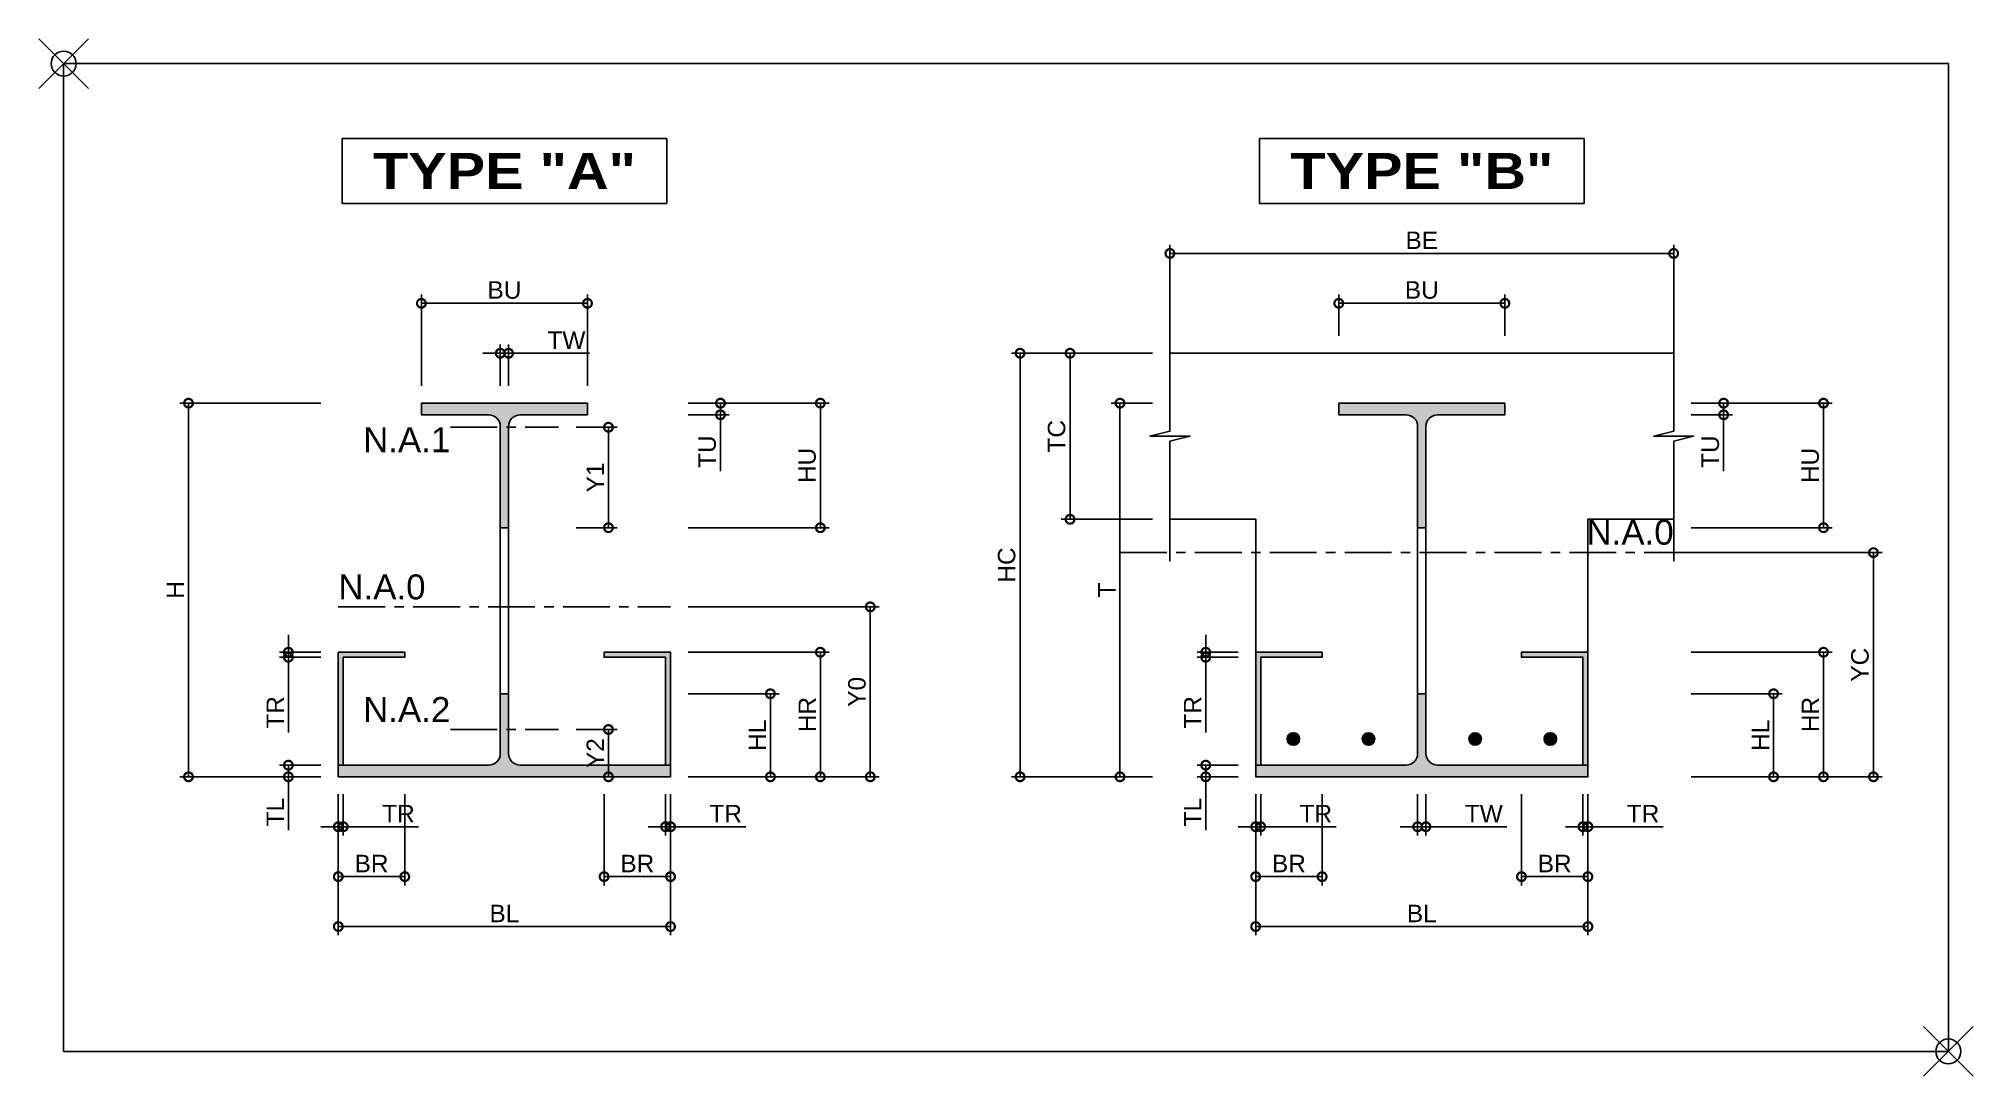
# Model space of a CAD drawing. Extents: x -3226 to 7519, y -5502 to 3104.
# Drawn here: x 113 to 3987, y -1822 to 256 of the extents above; entities that cross this region are included whole.
import ezdxf
from ezdxf.enums import TextEntityAlignment as Align

# ---------------------------------------------------------------- set-up
doc = ezdxf.new("R2010")
doc.units = 0
doc.header["$LTSCALE"] = 75
doc.header["$PDMODE"] = 35
doc.header["$PDSIZE"] = 50
doc.linetypes.add('CENTER', pattern=[2, 1.25, -0.25, 0.25, -0.25])
doc.linetypes.add('HIDDEN', pattern=[0.375, 0.25, -0.125])
doc.layers.get('DEFPOINTS').update_dxf_attribs({"color": 251})
for name, color, linetype in [('Center', 1, 'CENTER'), ('Dimension', 1, 'Continuous'), ('Hatch', 9, 'Continuous'), ('Rebar', 6, 'Continuous'), ('Steel', 2, 'Continuous'), ('Text', 3, 'HIDDEN')]:
    doc.layers.add(name, color=color, linetype=linetype)
doc.styles.add('DimText', font='arial.ttf')
doc.styles.add('Legend', font='arial.ttf')
doc.styles.add('Title', font='ariblk.ttf')
doc.dimstyles.new('Dim', dxfattribs={"dimscale": 35, "dimtxt": 1, "dimasz": 1, "dimexe": 0.5, "dimexo": 1, "dimgap": 0.25, "dimtad": 1, "dimdec": 0, "dimdsep": 46, "dimtxsty": 'DimText', "dimblk": 'DOTSMALL', "dimcen": 1, "dimclrd": 256, "dimclre": 256, "dimclrt": 7, "dimadec": 0, "dimazin": 0, "dimtfac": 1, "dimtdec": 0, "dimtmove": 0, "dimatfit": 3, "dimldrblk": 'DOTSMALL', "dimfxl": 0, "dimtolj": 1, "dimtzin": 0, "dimarcsym": 0})

msp = doc.modelspace()

# ---------------------------------------------------------------- texts
at = {"layer": 'Text', "style": 'Title'}
for s, p in [('TYPE "A"', (1045.675444106332, -8.689316117545616)), ('TYPE "B"', (2882.701999911195, -8.689316117545587))]:
    msp.add_text(s, height=72.25, dxfattribs=at).set_placement(p, align=Align.MIDDLE_CENTER)
at = {"layer": 'Text', "style": 'Legend'}
msp.add_text('N.A.1', height=50, dxfattribs=at).set_placement((937.2974441951364, -522.0239011583593), align=Align.TOP_RIGHT)
for s, p in [('N.A.0', (3387.026555804864, -772.267554920433)), ('N.A.2', (937.2974441951364, -1127.428701158363))]:
    msp.add_text(s, height=50, dxfattribs=at).set_placement(p, align=Align.BOTTOM_RIGHT)
msp.add_text('N.A.0', height=50, dxfattribs=at).set_placement((712.9734441951364, -881.8559209938682), align=Align.BOTTOM_LEFT)

# ---------------------------------------------------------------- blocks, each defined once
blk = doc.blocks.new('_DotSmall')
at = {"color": 0, "linetype": 'ByBlock', "const_width": 0.5}
blk.add_lwpolyline([(-0.0625, 0, 1), (0.0625, 0, 1)], format="xyb", close=True, dxfattribs=at)
blk = doc.blocks.new('*D1')
at = {"layer": 'DEFPOINTS', "color": 0}
for p in [(2178.253444195137, -373.7911011583553), (2378.253444195096, -373.7911011583553), (2378.253444195137, -706.4311011583553)]:
    blk.add_point(p, dxfattribs=at)
at = {"layer": 'Dimension', "lineweight": -2}
for p, q in [((2343.253444195096, -373.7911011583553), (2160.753444195137, -373.7911011583552)), ((2178.253444195137, -706.4311011583552), (2178.253444195137, -373.7911011583553)), ((2343.253444195137, -706.4311011583553), (2160.753444195137, -706.4311011583552))]:
    blk.add_line(p, q, dxfattribs=at)
at = {"layer": 'Dimension', "lineweight": -2, "xscale": 35, "yscale": 35, "zscale": 35}
for p, rotation in [((2178.253444195137, -373.7911011583553), 90), ((2178.253444195137, -706.4311011583552), 270)]:
    blk.add_blockref('_DotSmall', p, dxfattribs=dict(at, rotation=rotation))
at = {"layer": 'Dimension', "color": 7, "insert": (2151.406581985041, -540.1111011583549), "char_height": 35, "attachment_point": 5, "rotation": 90, "style": 'DimText'}
blk.add_mtext('\\A1;TC', dxfattribs=at)
blk = doc.blocks.new('*D2')
at = {"layer": 'DEFPOINTS', "color": 0}
for p in [(2078.253444195137, -373.7911011583552), (2378.253444195096, -373.7911011583553), (2378.253444195137, -1222.231101158356)]:
    blk.add_point(p, dxfattribs=at)
at = {"layer": 'Dimension', "lineweight": -2}
for p, q in [((2343.253444195096, -373.7911011583553), (2060.753444195137, -373.7911011583552)), ((2078.253444195136, -1222.231101158356), (2078.253444195137, -373.7911011583552)), ((2343.253444195137, -1222.231101158356), (2060.753444195136, -1222.231101158356))]:
    blk.add_line(p, q, dxfattribs=at)
at = {"layer": 'Dimension', "lineweight": -2, "xscale": 35, "yscale": 35, "zscale": 35}
for p, rotation in [((2078.253444195137, -373.7911011583552), 90), ((2078.253444195136, -1222.231101158356), 270)]:
    blk.add_blockref('_DotSmall', p, dxfattribs=dict(at, rotation=rotation))
at = {"layer": 'Dimension', "color": 7, "insert": (2051.406581985041, -798.0111011583552), "char_height": 35, "attachment_point": 5, "rotation": 90, "style": 'DimText'}
blk.add_mtext('\\A1;HC', dxfattribs=at)
blk = doc.blocks.new('*D3')
at = {"layer": 'DEFPOINTS', "color": 0}
for p in [(3387.026555804864, -173.7911011583553), (2378.253444195137, -373.7911011583553), (3387.026555804864, -373.7911011583553)]:
    blk.add_point(p, dxfattribs=at)
at = {"layer": 'Dimension', "lineweight": -2}
for p, q in [((2378.253444195137, -338.7911011583553), (2378.253444195137, -156.2911011583553)), ((2378.253444195137, -173.7911011583553), (3387.026555804864, -173.7911011583553)), ((3387.026555804864, -338.7911011583553), (3387.026555804864, -156.2911011583553))]:
    blk.add_line(p, q, dxfattribs=at)
at = {"layer": 'Dimension', "lineweight": -2, "xscale": 35, "yscale": 35, "zscale": 35, "rotation": 180}
blk.add_blockref('_DotSmall', (2378.253444195137, -173.7911011583553), dxfattribs=at)
at = {"layer": 'Dimension', "lineweight": -2, "xscale": 35, "yscale": 35, "zscale": 35}
blk.add_blockref('_DotSmall', (3387.026555804864, -173.7911011583553), dxfattribs=at)
at = {"layer": 'Dimension', "color": 7, "insert": (2882.64, -147.5411011583553), "char_height": 35, "attachment_point": 5, "style": 'DimText'}
blk.add_mtext('\\A1;BE', dxfattribs=at)
blk = doc.blocks.new('*D4')
at = {"layer": 'DEFPOINTS', "color": 0}
for p in [(3048.95999999996, -273.7911011583553), (2716.31999999996, -373.7911011583553), (3048.95999999996, -373.7911011583553)]:
    blk.add_point(p, dxfattribs=at)
at = {"layer": 'Dimension', "lineweight": -2}
for p, q in [((2716.31999999996, -338.7911011583553), (2716.31999999996, -256.2911011583553)), ((3048.95999999996, -338.7911011583553), (3048.95999999996, -256.2911011583553)), ((2716.31999999996, -273.7911011583553), (3048.95999999996, -273.7911011583553))]:
    blk.add_line(p, q, dxfattribs=at)
at = {"layer": 'Dimension', "lineweight": -2, "xscale": 35, "yscale": 35, "zscale": 35, "rotation": 180}
blk.add_blockref('_DotSmall', (2716.31999999996, -273.7911011583553), dxfattribs=at)
at = {"layer": 'Dimension', "lineweight": -2, "xscale": 35, "yscale": 35, "zscale": 35}
blk.add_blockref('_DotSmall', (3048.95999999996, -273.7911011583553), dxfattribs=at)
at = {"layer": 'Dimension', "color": 7, "insert": (2882.63999999996, -247.2426700533076), "char_height": 35, "attachment_point": 5, "style": 'DimText'}
blk.add_mtext('\\A1;BU', dxfattribs=at)
blk = doc.blocks.new('*D5')
at = {"layer": 'DEFPOINTS', "color": 0}
for p in [(2549.99999999996, -1222.231101158356), (2559.979199999977, -1222.231101158355), (2559.979199999977, -1322.231101158356)]:
    blk.add_point(p, dxfattribs=at)
at = {"layer": 'Dimension', "lineweight": -2}
for p, q in [((2549.99999999996, -1257.231101158356), (2549.99999999996, -1339.731101158356)), ((2559.979199999977, -1257.231101158355), (2559.979199999977, -1339.731101158356)), ((2549.99999999996, -1322.231101158356), (2514.99999999996, -1322.231101158356)), ((2549.99999999996, -1322.231101158356), (2559.979199999977, -1322.231101158356)), ((2559.979199999977, -1322.231101158356), (2710.889841200522, -1322.231101158356))]:
    blk.add_line(p, q, dxfattribs=at)
at = {"layer": 'Dimension', "lineweight": -2, "xscale": 35, "yscale": 35, "zscale": 35}
blk.add_blockref('_DotSmall', (2549.99999999996, -1322.231101158356), dxfattribs=at)
at = {"layer": 'Dimension', "lineweight": -2, "xscale": 35, "yscale": 35, "zscale": 35, "rotation": 180}
blk.add_blockref('_DotSmall', (2559.979199999977, -1322.231101158356), dxfattribs=at)
at = {"layer": 'Dimension', "color": 7, "insert": (2670.434520600249, -1295.981101158356), "char_height": 35, "attachment_point": 5, "style": 'DimText'}
blk.add_mtext('\\A1;TR', dxfattribs=at)
blk = doc.blocks.new('*D6')
at = {"layer": 'DEFPOINTS', "color": 0}
for p in [(3205.300799999944, -1222.231101158356), (3215.27999999996, -1222.231101158356), (3215.27999999996, -1322.231101158356)]:
    blk.add_point(p, dxfattribs=at)
at = {"layer": 'Dimension', "lineweight": -2}
for p, q in [((3205.300799999944, -1257.231101158356), (3205.300799999944, -1339.731101158356)), ((3215.27999999996, -1257.231101158356), (3215.27999999996, -1339.731101158356)), ((3205.300799999944, -1322.231101158356), (3170.300799999944, -1322.231101158356)), ((3205.300799999944, -1322.231101158356), (3215.27999999996, -1322.231101158356)), ((3215.27999999996, -1322.231101158356), (3366.190641200506, -1322.231101158356))]:
    blk.add_line(p, q, dxfattribs=at)
at = {"layer": 'Dimension', "lineweight": -2, "xscale": 35, "yscale": 35, "zscale": 35}
blk.add_blockref('_DotSmall', (3205.300799999944, -1322.231101158356), dxfattribs=at)
at = {"layer": 'Dimension', "lineweight": -2, "xscale": 35, "yscale": 35, "zscale": 35, "rotation": 180}
blk.add_blockref('_DotSmall', (3215.27999999996, -1322.231101158356), dxfattribs=at)
at = {"layer": 'Dimension', "color": 7, "insert": (3325.735320600233, -1295.981101158356), "char_height": 35, "attachment_point": 5, "style": 'DimText'}
blk.add_mtext('\\A1;TR', dxfattribs=at)
blk = doc.blocks.new('*D7')
at = {"layer": 'DEFPOINTS', "color": 0}
for p in [(2549.99999999996, -1222.231101158356), (2683.05599999996, -1222.231101158356), (2683.05599999996, -1422.231101158356)]:
    blk.add_point(p, dxfattribs=at)
at = {"layer": 'Dimension', "lineweight": -2}
for p, q in [((2549.99999999996, -1257.231101158356), (2549.99999999996, -1439.731101158356)), ((2683.05599999996, -1257.231101158356), (2683.05599999996, -1439.731101158356)), ((2549.99999999996, -1422.231101158356), (2683.05599999996, -1422.231101158356))]:
    blk.add_line(p, q, dxfattribs=at)
at = {"layer": 'Dimension', "lineweight": -2, "xscale": 35, "yscale": 35, "zscale": 35, "rotation": 180}
blk.add_blockref('_DotSmall', (2549.99999999996, -1422.231101158356), dxfattribs=at)
at = {"layer": 'Dimension', "lineweight": -2, "xscale": 35, "yscale": 35, "zscale": 35}
blk.add_blockref('_DotSmall', (2683.05599999996, -1422.231101158356), dxfattribs=at)
at = {"layer": 'Dimension', "color": 7, "insert": (2616.52799999996, -1395.981101158356), "char_height": 35, "attachment_point": 5, "style": 'DimText'}
blk.add_mtext('\\A1;BR', dxfattribs=at)
blk = doc.blocks.new('*D8')
at = {"layer": 'DEFPOINTS', "color": 0}
for p in [(3082.223999999961, -1222.231101158356), (3215.27999999996, -1222.231101158356), (3215.27999999996, -1422.231101158356)]:
    blk.add_point(p, dxfattribs=at)
at = {"layer": 'Dimension', "lineweight": -2}
for p, q in [((3082.223999999961, -1257.231101158356), (3082.223999999961, -1439.731101158356)), ((3215.27999999996, -1257.231101158356), (3215.27999999996, -1439.731101158356)), ((3082.223999999961, -1422.231101158356), (3215.27999999996, -1422.231101158356))]:
    blk.add_line(p, q, dxfattribs=at)
at = {"layer": 'Dimension', "lineweight": -2, "xscale": 35, "yscale": 35, "zscale": 35, "rotation": 180}
blk.add_blockref('_DotSmall', (3082.223999999961, -1422.231101158356), dxfattribs=at)
at = {"layer": 'Dimension', "lineweight": -2, "xscale": 35, "yscale": 35, "zscale": 35}
blk.add_blockref('_DotSmall', (3215.27999999996, -1422.231101158356), dxfattribs=at)
at = {"layer": 'Dimension', "color": 7, "insert": (3148.75199999996, -1395.981101158356), "char_height": 35, "attachment_point": 5, "style": 'DimText'}
blk.add_mtext('\\A1;BR', dxfattribs=at)
blk = doc.blocks.new('*D9')
at = {"layer": 'DEFPOINTS', "color": 0}
for p in [(2549.99999999996, -1222.231101158356), (3215.27999999996, -1222.231101158356), (3215.27999999996, -1522.231101158356)]:
    blk.add_point(p, dxfattribs=at)
at = {"layer": 'Dimension', "lineweight": -2}
for p, q in [((2549.99999999996, -1257.231101158356), (2549.99999999996, -1539.731101158356)), ((3215.27999999996, -1257.231101158356), (3215.27999999996, -1539.731101158356)), ((2549.99999999996, -1522.231101158356), (3215.27999999996, -1522.231101158356))]:
    blk.add_line(p, q, dxfattribs=at)
at = {"layer": 'Dimension', "lineweight": -2, "xscale": 35, "yscale": 35, "zscale": 35, "rotation": 180}
blk.add_blockref('_DotSmall', (2549.99999999996, -1522.231101158356), dxfattribs=at)
at = {"layer": 'Dimension', "lineweight": -2, "xscale": 35, "yscale": 35, "zscale": 35}
blk.add_blockref('_DotSmall', (3215.27999999996, -1522.231101158356), dxfattribs=at)
at = {"layer": 'Dimension', "color": 7, "insert": (2882.63999999996, -1495.981101158356), "char_height": 35, "attachment_point": 5, "style": 'DimText'}
blk.add_mtext('\\A1;BL', dxfattribs=at)
blk = doc.blocks.new('*D10')
at = {"layer": 'DEFPOINTS', "color": 0}
for p in [(2449.99999999996, -982.7303011583515), (2549.99999999996, -972.7511011583354), (2549.99999999996, -982.7303011583515)]:
    blk.add_point(p, dxfattribs=at)
at = {"layer": 'Dimension', "lineweight": -2}
for p, q in [((2449.99999999996, -972.7511011583354), (2449.99999999996, -937.7511011583354)), ((2514.99999999996, -972.7511011583354), (2432.49999999996, -972.7511011583354)), ((2514.99999999996, -982.7303011583515), (2432.49999999996, -982.7303011583515)), ((2449.99999999996, -972.7511011583354), (2449.99999999996, -982.7303011583515)), ((2449.99999999996, -982.7303011583515), (2449.99999999996, -1133.640942358897))]:
    blk.add_line(p, q, dxfattribs=at)
at = {"layer": 'Dimension', "lineweight": -2, "xscale": 35, "yscale": 35, "zscale": 35}
for p, rotation in [((2449.99999999996, -972.7511011583354), 270), ((2449.99999999996, -982.7303011583515), 90)]:
    blk.add_blockref('_DotSmall', p, dxfattribs=dict(at, rotation=rotation))
at = {"layer": 'Dimension', "color": 7, "insert": (2423.74999999996, -1093.185621758624), "char_height": 35, "attachment_point": 5, "rotation": 90, "style": 'DimText'}
blk.add_mtext('\\A1;TR', dxfattribs=at)
blk = doc.blocks.new('*D11')
at = {"layer": 'DEFPOINTS', "color": 0}
for p in [(2549.99999999996, -1198.946301158553), (2449.99999999996, -1222.231101158356), (2549.99999999996, -1222.231101158356)]:
    blk.add_point(p, dxfattribs=at)
at = {"layer": 'Dimension', "lineweight": -2}
for p, q in [((2514.99999999996, -1198.946301158553), (2432.49999999996, -1198.946301158553)), ((2449.99999999996, -1198.946301158553), (2449.99999999996, -1222.231101158356)), ((2514.99999999996, -1222.231101158356), (2432.49999999996, -1222.231101158356)), ((2449.99999999996, -1222.231101158356), (2449.99999999996, -1328.902315346623))]:
    blk.add_line(p, q, dxfattribs=at)
at = {"layer": 'Dimension', "lineweight": -2, "xscale": 35, "yscale": 35, "zscale": 35}
for p, rotation in [((2449.99999999996, -1198.946301158553), 90), ((2449.99999999996, -1222.231101158356), 270)]:
    blk.add_blockref('_DotSmall', p, dxfattribs=dict(at, rotation=rotation))
at = {"layer": 'Dimension', "color": 7, "insert": (2423.74999999996, -1293.066708252489), "char_height": 35, "attachment_point": 5, "rotation": 90, "style": 'DimText'}
blk.add_mtext('\\A1;TL', dxfattribs=at)
blk = doc.blocks.new('*D12')
at = {"layer": 'DEFPOINTS', "color": 0}
for p in [(3387.026555804863, -1055.911101158355), (3587.026555804864, -1055.911101158356), (3387.026555804864, -1222.231101158356)]:
    blk.add_point(p, dxfattribs=at)
at = {"layer": 'Dimension', "lineweight": -2}
for p, q in [((3422.026555804863, -1055.911101158355), (3604.526555804864, -1055.911101158356)), ((3587.026555804864, -1222.231101158356), (3587.026555804864, -1055.911101158356)), ((3422.026555804864, -1222.231101158356), (3604.526555804864, -1222.231101158356))]:
    blk.add_line(p, q, dxfattribs=at)
at = {"layer": 'Dimension', "lineweight": -2, "xscale": 35, "yscale": 35, "zscale": 35}
for p, rotation in [((3587.026555804864, -1055.911101158356), 90), ((3587.026555804864, -1222.231101158356), 270)]:
    blk.add_blockref('_DotSmall', p, dxfattribs=dict(at, rotation=rotation))
at = {"layer": 'Dimension', "color": 7, "insert": (3560.776555804864, -1139.071101158355), "char_height": 35, "attachment_point": 5, "rotation": 90, "style": 'DimText'}
blk.add_mtext('\\A1;HL', dxfattribs=at)
blk = doc.blocks.new('*D13')
at = {"layer": 'DEFPOINTS', "color": 0}
for p in [(3387.026555804864, -972.7511011583554), (3687.026555804864, -972.7511011583554), (3387.026555804864, -1222.231101158356)]:
    blk.add_point(p, dxfattribs=at)
at = {"layer": 'Dimension', "lineweight": -2}
for p, q in [((3422.026555804864, -972.7511011583554), (3704.526555804864, -972.7511011583554)), ((3687.026555804863, -1222.231101158356), (3687.026555804864, -972.7511011583554)), ((3422.026555804864, -1222.231101158356), (3704.526555804863, -1222.231101158356))]:
    blk.add_line(p, q, dxfattribs=at)
at = {"layer": 'Dimension', "lineweight": -2, "xscale": 35, "yscale": 35, "zscale": 35}
for p, rotation in [((3687.026555804864, -972.7511011583554), 90), ((3687.026555804863, -1222.231101158356), 270)]:
    blk.add_blockref('_DotSmall', p, dxfattribs=dict(at, rotation=rotation))
at = {"layer": 'Dimension', "color": 7, "insert": (3660.776555804864, -1097.491101158355), "char_height": 35, "attachment_point": 5, "rotation": 90, "style": 'DimText'}
blk.add_mtext('\\A1;HR', dxfattribs=at)
blk = doc.blocks.new('*D14')
at = {"layer": 'DEFPOINTS', "color": 0}
for p in [(3387.026555804864, -773.1671011583633), (3787.026555804864, -773.1671011583633), (3387.026555804864, -1222.231101158356)]:
    blk.add_point(p, dxfattribs=at)
at = {"layer": 'Dimension', "lineweight": -2}
for p, q in [((3422.026555804864, -773.1671011583633), (3804.526555804864, -773.1671011583633)), ((3787.026555804864, -1222.231101158356), (3787.026555804864, -773.1671011583633)), ((3422.026555804864, -1222.231101158356), (3804.526555804864, -1222.231101158356))]:
    blk.add_line(p, q, dxfattribs=at)
at = {"layer": 'Dimension', "lineweight": -2, "xscale": 35, "yscale": 35, "zscale": 35}
for p, rotation in [((3787.026555804864, -773.1671011583633), 90), ((3787.026555804864, -1222.231101158356), 270)]:
    blk.add_blockref('_DotSmall', p, dxfattribs=dict(at, rotation=rotation))
at = {"layer": 'Dimension', "color": 7, "insert": (3760.179693594769, -997.6991011583589), "char_height": 35, "attachment_point": 5, "rotation": 90, "style": 'DimText'}
blk.add_mtext('\\A1;YC', dxfattribs=at)
blk = doc.blocks.new('*D15')
at = {"layer": 'DEFPOINTS', "color": 0}
for p in [(3387.026555804864, -473.7911011583554), (3387.026555804863, -723.2711011583555), (3687.026555804864, -723.2711011583555)]:
    blk.add_point(p, dxfattribs=at)
at = {"layer": 'Dimension', "lineweight": -2}
for p, q in [((3422.026555804864, -473.7911011583554), (3704.526555804864, -473.7911011583554)), ((3687.026555804864, -473.7911011583554), (3687.026555804864, -723.2711011583555)), ((3422.026555804863, -723.2711011583555), (3704.526555804864, -723.2711011583555))]:
    blk.add_line(p, q, dxfattribs=at)
at = {"layer": 'Dimension', "lineweight": -2, "xscale": 35, "yscale": 35, "zscale": 35}
for p, rotation in [((3687.026555804864, -473.7911011583554), 90), ((3687.026555804864, -723.2711011583555), 270)]:
    blk.add_blockref('_DotSmall', p, dxfattribs=dict(at, rotation=rotation))
at = {"layer": 'Dimension', "color": 7, "insert": (3660.478124699816, -598.5311011583549), "char_height": 35, "attachment_point": 5, "rotation": 90, "style": 'DimText'}
blk.add_mtext('\\A1;HU', dxfattribs=at)
blk = doc.blocks.new('*D16')
at = {"layer": 'DEFPOINTS', "color": 0}
for p in [(3387.026555804824, -473.7911011583554), (3387.026555804824, -497.0759011583595), (3487.026555804864, -497.0759011583596)]:
    blk.add_point(p, dxfattribs=at)
at = {"layer": 'Dimension', "lineweight": -2}
for p, q in [((3422.026555804824, -473.7911011583554), (3504.526555804864, -473.7911011583554)), ((3422.026555804824, -497.0759011583595), (3504.526555804864, -497.0759011583596)), ((3487.026555804864, -473.7911011583554), (3487.026555804864, -497.0759011583596)), ((3487.026555804864, -497.0759011583596), (3487.026555804864, -609.6679884707743))]:
    blk.add_line(p, q, dxfattribs=at)
at = {"layer": 'Dimension', "lineweight": -2, "xscale": 35, "yscale": 35, "zscale": 35}
for p, rotation in [((3487.026555804864, -473.7911011583554), 90), ((3487.026555804864, -497.0759011583596), 270)]:
    blk.add_blockref('_DotSmall', p, dxfattribs=dict(at, rotation=rotation))
at = {"layer": 'Dimension', "color": 7, "insert": (3460.478124699816, -570.8719448145664), "char_height": 35, "attachment_point": 5, "rotation": 90, "style": 'DimText'}
blk.add_mtext('\\A1;TU', dxfattribs=at)
blk = doc.blocks.new('*D17')
at = {"layer": 'DEFPOINTS', "color": 0}
for p in [(412.9734441951366, -473.7911011583553), (712.9734441951364, -473.7911011583554), (712.9734441951364, -1222.231101158355)]:
    blk.add_point(p, dxfattribs=at)
at = {"layer": 'Dimension', "lineweight": -2}
for p, q in [((677.9734441951364, -473.7911011583554), (395.4734441951366, -473.7911011583553)), ((412.9734441951364, -1222.231101158355), (412.9734441951366, -473.7911011583553)), ((677.9734441951364, -1222.231101158355), (395.4734441951364, -1222.231101158355))]:
    blk.add_line(p, q, dxfattribs=at)
at = {"layer": 'Dimension', "lineweight": -2, "xscale": 35, "yscale": 35, "zscale": 35}
for p, rotation in [((412.9734441951366, -473.7911011583553), 90), ((412.9734441951364, -1222.231101158355), 270)]:
    blk.add_blockref('_DotSmall', p, dxfattribs=dict(at, rotation=rotation))
at = {"layer": 'Dimension', "color": 7, "insert": (386.7234441951367, -848.0111011583551), "char_height": 35, "attachment_point": 5, "rotation": 90, "style": 'DimText'}
blk.add_mtext('\\A1;H', dxfattribs=at)
blk = doc.blocks.new('*D22')
at = {"layer": 'DEFPOINTS', "color": 0}
for p in [(712.9734441951364, -1222.231101158355), (722.9526441951525, -1222.231101158355), (722.9526441951525, -1322.231101158355)]:
    blk.add_point(p, dxfattribs=at)
at = {"layer": 'Dimension', "lineweight": -2}
for p, q in [((712.9734441951364, -1257.231101158355), (712.9734441951364, -1339.731101158355)), ((722.9526441951525, -1257.231101158355), (722.9526441951525, -1339.731101158355)), ((712.9734441951364, -1322.231101158355), (677.9734441951364, -1322.231101158355)), ((712.9734441951364, -1322.231101158355), (722.9526441951525, -1322.231101158355)), ((722.9526441951525, -1322.231101158355), (873.8632853956982, -1322.231101158355))]:
    blk.add_line(p, q, dxfattribs=at)
at = {"layer": 'Dimension', "lineweight": -2, "xscale": 35, "yscale": 35, "zscale": 35}
blk.add_blockref('_DotSmall', (712.9734441951364, -1322.231101158355), dxfattribs=at)
at = {"layer": 'Dimension', "lineweight": -2, "xscale": 35, "yscale": 35, "zscale": 35, "rotation": 180}
blk.add_blockref('_DotSmall', (722.9526441951525, -1322.231101158355), dxfattribs=at)
at = {"layer": 'Dimension', "color": 7, "insert": (833.4079647954254, -1295.981101158355), "char_height": 35, "attachment_point": 5, "style": 'DimText'}
blk.add_mtext('\\A1;TR', dxfattribs=at)
blk = doc.blocks.new('*D18')
at = {"layer": 'DEFPOINTS', "color": 0}
for p in [(1368.27424419512, -1222.231101158356), (1378.253444195136, -1222.231101158355), (1378.253444195136, -1322.231101158356)]:
    blk.add_point(p, dxfattribs=at)
at = {"layer": 'Dimension', "lineweight": -2}
for p, q in [((1368.27424419512, -1257.231101158356), (1368.27424419512, -1339.731101158356)), ((1378.253444195136, -1257.231101158355), (1378.253444195136, -1339.731101158356)), ((1368.27424419512, -1322.231101158356), (1333.27424419512, -1322.231101158356)), ((1368.27424419512, -1322.231101158356), (1378.253444195136, -1322.231101158356)), ((1378.253444195136, -1322.231101158356), (1529.164085395682, -1322.231101158356))]:
    blk.add_line(p, q, dxfattribs=at)
at = {"layer": 'Dimension', "lineweight": -2, "xscale": 35, "yscale": 35, "zscale": 35}
blk.add_blockref('_DotSmall', (1368.27424419512, -1322.231101158356), dxfattribs=at)
at = {"layer": 'Dimension', "lineweight": -2, "xscale": 35, "yscale": 35, "zscale": 35, "rotation": 180}
blk.add_blockref('_DotSmall', (1378.253444195136, -1322.231101158356), dxfattribs=at)
at = {"layer": 'Dimension', "color": 7, "insert": (1488.708764795409, -1295.981101158356), "char_height": 35, "attachment_point": 5, "style": 'DimText'}
blk.add_mtext('\\A1;TR', dxfattribs=at)
blk = doc.blocks.new('*D19')
at = {"layer": 'DEFPOINTS', "color": 0}
for p in [(712.9734441951364, -1222.231101158355), (846.029444195136, -1222.231101158355), (846.029444195136, -1422.231101158355)]:
    blk.add_point(p, dxfattribs=at)
at = {"layer": 'Dimension', "lineweight": -2}
for p, q in [((712.9734441951364, -1257.231101158355), (712.9734441951364, -1439.731101158355)), ((846.029444195136, -1257.231101158355), (846.029444195136, -1439.731101158355)), ((712.9734441951364, -1422.231101158355), (846.029444195136, -1422.231101158355))]:
    blk.add_line(p, q, dxfattribs=at)
at = {"layer": 'Dimension', "lineweight": -2, "xscale": 35, "yscale": 35, "zscale": 35, "rotation": 180}
blk.add_blockref('_DotSmall', (712.9734441951364, -1422.231101158355), dxfattribs=at)
at = {"layer": 'Dimension', "lineweight": -2, "xscale": 35, "yscale": 35, "zscale": 35}
blk.add_blockref('_DotSmall', (846.029444195136, -1422.231101158355), dxfattribs=at)
at = {"layer": 'Dimension', "color": 7, "insert": (779.5014441951362, -1395.981101158355), "char_height": 35, "attachment_point": 5, "style": 'DimText'}
blk.add_mtext('\\A1;BR', dxfattribs=at)
blk = doc.blocks.new('*D20')
at = {"layer": 'DEFPOINTS', "color": 0}
for p in [(1245.197444195137, -1222.231101158355), (1378.253444195136, -1222.231101158355), (1378.253444195136, -1422.231101158355)]:
    blk.add_point(p, dxfattribs=at)
at = {"layer": 'Dimension', "lineweight": -2}
for p, q in [((1245.197444195137, -1257.231101158355), (1245.197444195137, -1439.731101158355)), ((1378.253444195136, -1257.231101158355), (1378.253444195136, -1439.731101158355)), ((1245.197444195137, -1422.231101158355), (1378.253444195136, -1422.231101158355))]:
    blk.add_line(p, q, dxfattribs=at)
at = {"layer": 'Dimension', "lineweight": -2, "xscale": 35, "yscale": 35, "zscale": 35, "rotation": 180}
blk.add_blockref('_DotSmall', (1245.197444195137, -1422.231101158355), dxfattribs=at)
at = {"layer": 'Dimension', "lineweight": -2, "xscale": 35, "yscale": 35, "zscale": 35}
blk.add_blockref('_DotSmall', (1378.253444195136, -1422.231101158355), dxfattribs=at)
at = {"layer": 'Dimension', "color": 7, "insert": (1311.725444195136, -1395.981101158355), "char_height": 35, "attachment_point": 5, "style": 'DimText'}
blk.add_mtext('\\A1;BR', dxfattribs=at)
blk = doc.blocks.new('*D21')
at = {"layer": 'DEFPOINTS', "color": 0}
for p in [(712.9734441951364, -1222.231101158355), (1378.253444195136, -1222.231101158355), (1378.253444195136, -1522.231101158355)]:
    blk.add_point(p, dxfattribs=at)
at = {"layer": 'Dimension', "lineweight": -2}
for p, q in [((712.9734441951364, -1257.231101158355), (712.9734441951364, -1539.731101158355)), ((1378.253444195136, -1257.231101158355), (1378.253444195136, -1539.731101158355)), ((712.9734441951364, -1522.231101158355), (1378.253444195136, -1522.231101158355))]:
    blk.add_line(p, q, dxfattribs=at)
at = {"layer": 'Dimension', "lineweight": -2, "xscale": 35, "yscale": 35, "zscale": 35, "rotation": 180}
blk.add_blockref('_DotSmall', (712.9734441951364, -1522.231101158355), dxfattribs=at)
at = {"layer": 'Dimension', "lineweight": -2, "xscale": 35, "yscale": 35, "zscale": 35}
blk.add_blockref('_DotSmall', (1378.253444195136, -1522.231101158355), dxfattribs=at)
at = {"layer": 'Dimension', "color": 7, "insert": (1045.613444195136, -1495.981101158355), "char_height": 35, "attachment_point": 5, "style": 'DimText'}
blk.add_mtext('\\A1;BL', dxfattribs=at)
blk = doc.blocks.new('*D23')
at = {"layer": 'DEFPOINTS', "color": 0}
for p in [(612.9734441951362, -982.7303011583514), (712.9734441951364, -972.7511011583352), (712.9734441951364, -982.7303011583514)]:
    blk.add_point(p, dxfattribs=at)
at = {"layer": 'Dimension', "lineweight": -2}
for p, q in [((612.9734441951362, -972.7511011583352), (612.9734441951362, -937.7511011583352)), ((677.9734441951364, -972.7511011583352), (595.4734441951362, -972.7511011583352)), ((677.9734441951364, -982.7303011583514), (595.4734441951362, -982.7303011583514)), ((612.9734441951362, -972.7511011583352), (612.9734441951362, -982.7303011583514)), ((612.9734441951362, -982.7303011583514), (612.9734441951362, -1133.640942358897))]:
    blk.add_line(p, q, dxfattribs=at)
at = {"layer": 'Dimension', "lineweight": -2, "xscale": 35, "yscale": 35, "zscale": 35}
for p, rotation in [((612.9734441951362, -972.7511011583352), 270), ((612.9734441951362, -982.7303011583514), 90)]:
    blk.add_blockref('_DotSmall', p, dxfattribs=dict(at, rotation=rotation))
at = {"layer": 'Dimension', "color": 7, "insert": (586.7234441951363, -1093.185621758624), "char_height": 35, "attachment_point": 5, "rotation": 90, "style": 'DimText'}
blk.add_mtext('\\A1;TR', dxfattribs=at)
blk = doc.blocks.new('*D24')
at = {"layer": 'DEFPOINTS', "color": 0}
for p in [(712.9734441951368, -1198.946301158553), (612.9734441951363, -1222.231101158355), (712.9734441951364, -1222.231101158355)]:
    blk.add_point(p, dxfattribs=at)
at = {"layer": 'Dimension', "lineweight": -2}
for p, q in [((677.9734441951368, -1198.946301158553), (595.4734441951363, -1198.946301158553)), ((612.9734441951363, -1198.946301158553), (612.9734441951363, -1222.231101158355)), ((677.9734441951364, -1222.231101158355), (595.4734441951363, -1222.231101158355)), ((612.9734441951363, -1222.231101158355), (612.9734441951362, -1328.902315346623))]:
    blk.add_line(p, q, dxfattribs=at)
at = {"layer": 'Dimension', "lineweight": -2, "xscale": 35, "yscale": 35, "zscale": 35}
for p, rotation in [((612.9734441951363, -1198.946301158553), 90), ((612.9734441951363, -1222.231101158355), 270)]:
    blk.add_blockref('_DotSmall', p, dxfattribs=dict(at, rotation=rotation))
at = {"layer": 'Dimension', "color": 7, "insert": (586.7234441951364, -1293.066708252489), "char_height": 35, "attachment_point": 5, "rotation": 90, "style": 'DimText'}
blk.add_mtext('\\A1;TL', dxfattribs=at)
blk = doc.blocks.new('*D26')
at = {"layer": 'DEFPOINTS', "color": 0}
for p in [(1211.933444195096, -273.7911011583555), (879.2934441950961, -473.7911011583555), (1211.933444195096, -473.7911011583554)]:
    blk.add_point(p, dxfattribs=at)
at = {"layer": 'Dimension', "lineweight": -2}
for p, q in [((879.2934441950961, -438.7911011583555), (879.2934441950961, -256.2911011583555)), ((1211.933444195096, -438.7911011583554), (1211.933444195096, -256.2911011583555)), ((879.2934441950961, -273.7911011583555), (1211.933444195096, -273.7911011583555))]:
    blk.add_line(p, q, dxfattribs=at)
at = {"layer": 'Dimension', "lineweight": -2, "xscale": 35, "yscale": 35, "zscale": 35, "rotation": 180}
blk.add_blockref('_DotSmall', (879.2934441950961, -273.7911011583555), dxfattribs=at)
at = {"layer": 'Dimension', "lineweight": -2, "xscale": 35, "yscale": 35, "zscale": 35}
blk.add_blockref('_DotSmall', (1211.933444195096, -273.7911011583555), dxfattribs=at)
at = {"layer": 'Dimension', "color": 7, "insert": (1045.613444195096, -247.2426700533078), "char_height": 35, "attachment_point": 5, "style": 'DimText'}
blk.add_mtext('\\A1;BU', dxfattribs=at)
blk = doc.blocks.new('*D25')
at = {"layer": 'DEFPOINTS', "color": 0}
for p in [(1053.929444195096, -373.7911011583554), (1037.297444195096, -473.7911011583555), (1053.929444195096, -473.7911011583556)]:
    blk.add_point(p, dxfattribs=at)
at = {"layer": 'Dimension', "lineweight": -2}
for p, q in [((1037.297444195096, -373.7911011583554), (1002.297444195096, -373.7911011583554)), ((1037.297444195096, -438.7911011583555), (1037.297444195096, -356.2911011583554)), ((1037.297444195096, -373.7911011583554), (1053.929444195096, -373.7911011583554)), ((1053.929444195096, -438.7911011583556), (1053.929444195096, -356.2911011583554)), ((1053.929444195096, -373.7911011583554), (1215.750726596188, -373.7911011583554))]:
    blk.add_line(p, q, dxfattribs=at)
at = {"layer": 'Dimension', "lineweight": -2, "xscale": 35, "yscale": 35, "zscale": 35}
blk.add_blockref('_DotSmall', (1037.297444195096, -373.7911011583554), dxfattribs=at)
at = {"layer": 'Dimension', "lineweight": -2, "xscale": 35, "yscale": 35, "zscale": 35, "rotation": 180}
blk.add_blockref('_DotSmall', (1053.929444195096, -373.7911011583554), dxfattribs=at)
at = {"layer": 'Dimension', "color": 7, "insert": (1169.840085395642, -347.5411011583554), "char_height": 35, "attachment_point": 5, "style": 'DimText'}
blk.add_mtext('\\A1;TW', dxfattribs=at)
blk = doc.blocks.new('*D28')
at = {"layer": 'DEFPOINTS', "color": 0}
for p in [(1378.253444195136, -1055.911101158365), (1578.253444195137, -1055.911101158366), (1378.253444195137, -1222.231101158365)]:
    blk.add_point(p, dxfattribs=at)
at = {"layer": 'Dimension', "lineweight": -2}
for p, q in [((1413.253444195136, -1055.911101158365), (1595.753444195137, -1055.911101158366)), ((1578.253444195137, -1222.231101158365), (1578.253444195137, -1055.911101158366)), ((1413.253444195137, -1222.231101158365), (1595.753444195137, -1222.231101158365))]:
    blk.add_line(p, q, dxfattribs=at)
at = {"layer": 'Dimension', "lineweight": -2, "xscale": 35, "yscale": 35, "zscale": 35}
for p, rotation in [((1578.253444195137, -1055.911101158366), 90), ((1578.253444195137, -1222.231101158365), 270)]:
    blk.add_blockref('_DotSmall', p, dxfattribs=dict(at, rotation=rotation))
at = {"layer": 'Dimension', "color": 7, "insert": (1552.003444195137, -1139.071101158365), "char_height": 35, "attachment_point": 5, "rotation": 90, "style": 'DimText'}
blk.add_mtext('\\A1;HL', dxfattribs=at)
blk = doc.blocks.new('*D27')
at = {"layer": 'DEFPOINTS', "color": 0}
for p in [(1378.253444195137, -972.7511011583653), (1678.253444195137, -972.7511011583653), (1378.253444195137, -1222.231101158365)]:
    blk.add_point(p, dxfattribs=at)
at = {"layer": 'Dimension', "lineweight": -2}
for p, q in [((1413.253444195137, -972.7511011583653), (1695.753444195137, -972.7511011583653)), ((1678.253444195137, -1222.231101158365), (1678.253444195137, -972.7511011583653)), ((1413.253444195137, -1222.231101158365), (1695.753444195137, -1222.231101158365))]:
    blk.add_line(p, q, dxfattribs=at)
at = {"layer": 'Dimension', "lineweight": -2, "xscale": 35, "yscale": 35, "zscale": 35}
for p, rotation in [((1678.253444195137, -972.7511011583653), 90), ((1678.253444195137, -1222.231101158365), 270)]:
    blk.add_blockref('_DotSmall', p, dxfattribs=dict(at, rotation=rotation))
at = {"layer": 'Dimension', "color": 7, "insert": (1652.003444195137, -1097.491101158365), "char_height": 35, "attachment_point": 5, "rotation": 90, "style": 'DimText'}
blk.add_mtext('\\A1;HR', dxfattribs=at)
blk = doc.blocks.new('*D29')
at = {"layer": 'DEFPOINTS', "color": 0}
for p in [(1378.253444195137, -881.8559209938682), (1778.253444195137, -881.8559209938682), (1378.253444195137, -1222.231101158365)]:
    blk.add_point(p, dxfattribs=at)
at = {"layer": 'Dimension', "lineweight": -2}
for p, q in [((1413.253444195137, -881.8559209938682), (1795.753444195137, -881.8559209938683)), ((1778.253444195137, -1222.231101158365), (1778.253444195137, -881.8559209938682)), ((1413.253444195137, -1222.231101158365), (1795.753444195137, -1222.231101158365))]:
    blk.add_line(p, q, dxfattribs=at)
at = {"layer": 'Dimension', "lineweight": -2, "xscale": 35, "yscale": 35, "zscale": 35}
for p, rotation in [((1778.253444195137, -881.8559209938682), 90), ((1778.253444195137, -1222.231101158365), 270)]:
    blk.add_blockref('_DotSmall', p, dxfattribs=dict(at, rotation=rotation))
at = {"layer": 'Dimension', "color": 7, "insert": (1751.633389624878, -1052.043511076116), "char_height": 35, "attachment_point": 5, "rotation": 90, "style": 'DimText'}
blk.add_mtext('\\A1;Y0', dxfattribs=at)
blk = doc.blocks.new('*D31')
at = {"layer": 'DEFPOINTS', "color": 0}
for p in [(1378.253444195137, -473.7911011583652), (1378.253444195136, -723.2711011583652), (1678.253444195137, -723.2711011583652)]:
    blk.add_point(p, dxfattribs=at)
at = {"layer": 'Dimension', "lineweight": -2}
for p, q in [((1413.253444195137, -473.7911011583652), (1695.753444195137, -473.7911011583653)), ((1678.253444195137, -473.7911011583653), (1678.253444195137, -723.2711011583652)), ((1413.253444195136, -723.2711011583652), (1695.753444195137, -723.2711011583652))]:
    blk.add_line(p, q, dxfattribs=at)
at = {"layer": 'Dimension', "lineweight": -2, "xscale": 35, "yscale": 35, "zscale": 35}
for p, rotation in [((1678.253444195137, -473.7911011583653), 90), ((1678.253444195137, -723.2711011583652), 270)]:
    blk.add_blockref('_DotSmall', p, dxfattribs=dict(at, rotation=rotation))
at = {"layer": 'Dimension', "color": 7, "insert": (1651.70501309009, -598.531101158365), "char_height": 35, "attachment_point": 5, "rotation": 90, "style": 'DimText'}
blk.add_mtext('\\A1;HU', dxfattribs=at)
blk = doc.blocks.new('*D30')
at = {"layer": 'DEFPOINTS', "color": 0}
for p in [(1378.253444195097, -473.7911011583652), (1378.253444195097, -497.0759011583693), (1478.253444195137, -497.0759011583693)]:
    blk.add_point(p, dxfattribs=at)
at = {"layer": 'Dimension', "lineweight": -2}
for p, q in [((1413.253444195097, -473.7911011583652), (1495.753444195137, -473.7911011583652)), ((1413.253444195097, -497.0759011583693), (1495.753444195137, -497.0759011583693)), ((1478.253444195137, -473.7911011583652), (1478.253444195137, -497.0759011583693)), ((1478.253444195137, -497.0759011583693), (1478.253444195136, -609.667988470784))]:
    blk.add_line(p, q, dxfattribs=at)
at = {"layer": 'Dimension', "lineweight": -2, "xscale": 35, "yscale": 35, "zscale": 35}
for p, rotation in [((1478.253444195137, -473.7911011583652), 90), ((1478.253444195137, -497.0759011583693), 270)]:
    blk.add_blockref('_DotSmall', p, dxfattribs=dict(at, rotation=rotation))
at = {"layer": 'Dimension', "color": 7, "insert": (1451.705013090089, -570.8719448145765), "char_height": 35, "attachment_point": 5, "rotation": 90, "style": 'DimText'}
blk.add_mtext('\\A1;TU', dxfattribs=at)
blk = doc.blocks.new('*D32')
at = {"layer": 'DEFPOINTS', "color": 0}
for p in [(1153.929444195137, -1127.428701158363), (1153.929444195137, -1222.231101158355), (1253.929444195177, -1222.231101158355)]:
    blk.add_point(p, dxfattribs=at)
at = {"layer": 'Dimension', "lineweight": -2}
for p, q in [((1188.929444195137, -1127.428701158363), (1271.429444195177, -1127.428701158363)), ((1253.929444195177, -1127.428701158363), (1253.929444195177, -1222.231101158355)), ((1188.929444195137, -1222.231101158355), (1271.429444195177, -1222.231101158355))]:
    blk.add_line(p, q, dxfattribs=at)
at = {"layer": 'Dimension', "lineweight": -2, "xscale": 35, "yscale": 35, "zscale": 35}
for p, rotation in [((1253.929444195177, -1127.428701158363), 90), ((1253.929444195177, -1222.231101158355), 270)]:
    blk.add_blockref('_DotSmall', p, dxfattribs=dict(at, rotation=rotation))
at = {"layer": 'Dimension', "color": 7, "insert": (1227.607820729965, -1174.829901158359), "char_height": 35, "attachment_point": 5, "rotation": 90, "style": 'DimText'}
blk.add_mtext('\\A1;Y2', dxfattribs=at)
blk = doc.blocks.new('*D33')
at = {"layer": 'DEFPOINTS', "color": 0}
for p in [(1153.929444195137, -522.0239011583593), (1153.929444195137, -723.2711011583552), (1253.929444195177, -723.2711011583552)]:
    blk.add_point(p, dxfattribs=at)
at = {"layer": 'Dimension', "lineweight": -2}
for p, q in [((1188.929444195137, -522.0239011583593), (1271.429444195177, -522.0239011583593)), ((1253.929444195177, -522.0239011583593), (1253.929444195177, -723.2711011583552)), ((1188.929444195137, -723.2711011583552), (1271.429444195177, -723.2711011583552))]:
    blk.add_line(p, q, dxfattribs=at)
at = {"layer": 'Dimension', "lineweight": -2, "xscale": 35, "yscale": 35, "zscale": 35}
for p, rotation in [((1253.929444195177, -522.0239011583593), 90), ((1253.929444195177, -723.2711011583552), 270)]:
    blk.add_blockref('_DotSmall', p, dxfattribs=dict(at, rotation=rotation))
at = {"layer": 'Dimension', "color": 7, "insert": (1227.607820729965, -622.6475011583572), "char_height": 35, "attachment_point": 5, "rotation": 90, "style": 'DimText'}
blk.add_mtext('\\A1;Y1', dxfattribs=at)
blk = doc.blocks.new('*U36')
blk.add_lwpolyline([(-249.9999999999981, -9.796850830579041e-14), (-9.999999999998181, -4.898425415289731e-15), (4.102431285304963e-14, -40.00000000000009), (0, 0), (-1.530757942277971e-14, 40.00000000000009), (10, 0), (249.9999999999999, 0)])
blk = doc.blocks.new('*D37')
at = {"layer": 'DEFPOINTS', "color": 0}
for p in [(2278.253444195137, -473.7911011583554), (2378.253444195137, -473.7911011583554), (2378.253444195137, -1222.231101158356)]:
    blk.add_point(p, dxfattribs=at)
at = {"layer": 'Dimension', "lineweight": -2}
for p, q in [((2343.253444195137, -473.7911011583554), (2260.753444195137, -473.7911011583554)), ((2278.253444195136, -1222.231101158356), (2278.253444195137, -473.7911011583554)), ((2343.253444195137, -1222.231101158356), (2260.753444195136, -1222.231101158356))]:
    blk.add_line(p, q, dxfattribs=at)
at = {"layer": 'Dimension', "lineweight": -2, "xscale": 35, "yscale": 35, "zscale": 35}
for p, rotation in [((2278.253444195137, -473.7911011583554), 90), ((2278.253444195136, -1222.231101158356), 270)]:
    blk.add_blockref('_DotSmall', p, dxfattribs=dict(at, rotation=rotation))
at = {"layer": 'Dimension', "color": 7, "insert": (2252.003444195137, -848.0111011583552), "char_height": 35, "attachment_point": 5, "rotation": 90, "style": 'DimText'}
blk.add_mtext('\\A1;T', dxfattribs=at)
blk = doc.blocks.new('*D38')
at = {"layer": 'DEFPOINTS', "color": 0}
for p in [(2874.323999999961, -1222.231101158356), (2890.95599999996, -1222.231101158355), (2890.95599999996, -1322.231101158356)]:
    blk.add_point(p, dxfattribs=at)
at = {"layer": 'Dimension', "lineweight": -2}
for p, q in [((2874.323999999961, -1257.231101158356), (2874.323999999961, -1339.731101158356)), ((2890.95599999996, -1257.231101158355), (2890.95599999996, -1339.731101158356)), ((2874.323999999961, -1322.231101158356), (2839.323999999961, -1322.231101158356)), ((2874.323999999961, -1322.231101158356), (2890.95599999996, -1322.231101158356)), ((2890.95599999996, -1322.231101158356), (3052.777282401052, -1322.231101158356))]:
    blk.add_line(p, q, dxfattribs=at)
at = {"layer": 'Dimension', "lineweight": -2, "xscale": 35, "yscale": 35, "zscale": 35}
blk.add_blockref('_DotSmall', (2874.323999999961, -1322.231101158356), dxfattribs=at)
at = {"layer": 'Dimension', "lineweight": -2, "xscale": 35, "yscale": 35, "zscale": 35, "rotation": 180}
blk.add_blockref('_DotSmall', (2890.95599999996, -1322.231101158356), dxfattribs=at)
at = {"layer": 'Dimension', "color": 7, "insert": (3006.866641200506, -1295.981101158356), "char_height": 35, "attachment_point": 5, "style": 'DimText'}
blk.add_mtext('\\A1;TW', dxfattribs=at)
blk = doc.blocks.new('*U40')
h = blk.add_hatch(color=252)
edge = h.paths.add_edge_path()
edge.add_arc((1.70803542250024e-15, 12.5), 12.5, 0, 360)
blk.add_circle((1.70803542250024e-15, 12.5), 12.5)

# ---------------------------------------------------------------- dimensions: what is measured, and where the dimension line sits
at = {"layer": 'Dimension'}
for base, p1, p2, text, picture, middle in [((3387.026555804864, -173.7911011583553), (2378.253444195137, -373.7911011583553), (3387.026555804864, -373.7911011583553), 'BE', '*D3', (2882.64, -147.5411011583553)), ((1211.933444195096, -273.7911011583555), (879.2934441950961, -473.7911011583555), (1211.933444195096, -473.7911011583554), 'BU', '*D26', (1045.613444195096, -247.2426700533078)), ((3048.95999999996, -273.7911011583553), (2716.31999999996, -373.7911011583553), (3048.95999999996, -373.7911011583553), 'BU', '*D4', (2882.63999999996, -247.2426700533076)), ((1053.929444195096, -373.7911011583554), (1037.297444195096, -473.7911011583555), (1053.929444195096, -473.7911011583556), 'TW', '*D25', (1169.840085395642, -347.5411011583554)), ((722.9526441951525, -1322.231101158355), (712.9734441951364, -1222.231101158355), (722.9526441951525, -1222.231101158355), 'TR', '*D22', (833.4079647954254, -1295.981101158355)), ((846.029444195136, -1422.231101158355), (712.9734441951364, -1222.231101158355), (846.029444195136, -1222.231101158355), 'BR', '*D19', (779.5014441951362, -1395.981101158355)), ((1378.253444195136, -1522.231101158355), (712.9734441951364, -1222.231101158355), (1378.253444195136, -1222.231101158355), 'BL', '*D21', (1045.613444195136, -1495.981101158355)), ((1378.253444195136, -1422.231101158355), (1245.197444195137, -1222.231101158355), (1378.253444195136, -1222.231101158355), 'BR', '*D20', (1311.725444195136, -1395.981101158355)), ((1378.253444195136, -1322.231101158356), (1368.27424419512, -1222.231101158356), (1378.253444195136, -1222.231101158355), 'TR', '*D18', (1488.708764795409, -1295.981101158356)), ((2559.979199999977, -1322.231101158356), (2549.99999999996, -1222.231101158356), (2559.979199999977, -1222.231101158355), 'TR', '*D5', (2670.434520600249, -1295.981101158356)), ((2683.05599999996, -1422.231101158356), (2549.99999999996, -1222.231101158356), (2683.05599999996, -1222.231101158356), 'BR', '*D7', (2616.52799999996, -1395.981101158356)), ((3215.27999999996, -1522.231101158356), (2549.99999999996, -1222.231101158356), (3215.27999999996, -1222.231101158356), 'BL', '*D9', (2882.63999999996, -1495.981101158356)), ((2890.95599999996, -1322.231101158356), (2874.323999999961, -1222.231101158356), (2890.95599999996, -1222.231101158355), 'TW', '*D38', (3006.866641200506, -1295.981101158356)), ((3215.27999999996, -1422.231101158356), (3082.223999999961, -1222.231101158356), (3215.27999999996, -1222.231101158356), 'BR', '*D8', (3148.75199999996, -1395.981101158356)), ((3215.27999999996, -1322.231101158356), (3205.300799999944, -1222.231101158356), (3215.27999999996, -1222.231101158356), 'TR', '*D6', (3325.735320600233, -1295.981101158356))]:
    dim = msp.add_linear_dim(base=base, p1=p1, p2=p2, text=text, dimstyle='Dim', dxfattribs=at)
    dim.commit()
    dim.dimension.update_dxf_attribs({"geometry": picture, "text_midpoint": middle})
for base, p1, p2, angle, text, picture, middle in [((2078.253444195137, -373.7911011583552), (2378.253444195137, -1222.231101158356), (2378.253444195096, -373.7911011583553), 90, 'HC', '*D2', (2051.406581985041, -798.0111011583552)), ((2178.253444195137, -373.7911011583553), (2378.253444195137, -706.4311011583553), (2378.253444195096, -373.7911011583553), 90, 'TC', '*D1', (2151.406581985041, -540.1111011583549)), ((412.9734441951366, -473.7911011583553), (712.9734441951364, -1222.231101158355), (712.9734441951364, -473.7911011583554), 90, 'H', '*D17', (386.7234441951367, -848.0111011583551)), ((1678.253444195137, -723.2711011583652), (1378.253444195137, -473.7911011583652), (1378.253444195136, -723.2711011583652), 90, 'HU', '*D31', (1651.70501309009, -598.531101158365)), ((1478.253444195137, -497.0759011583693), (1378.253444195097, -473.7911011583652), (1378.253444195097, -497.0759011583693), 90, 'TU', '*D30', (1451.705013090089, -570.8719448145765)), ((2278.253444195137, -473.7911011583554), (2378.253444195137, -1222.231101158356), (2378.253444195137, -473.7911011583554), 90, 'T', '*D37', (2252.003444195137, -848.0111011583552)), ((3687.026555804864, -723.2711011583555), (3387.026555804864, -473.7911011583554), (3387.026555804863, -723.2711011583555), 90, 'HU', '*D15', (3660.478124699816, -598.5311011583549)), ((3487.026555804864, -497.0759011583596), (3387.026555804824, -473.7911011583554), (3387.026555804824, -497.0759011583595), 90, 'TU', '*D16', (3460.478124699816, -570.8719448145664)), ((1253.929444195177, -723.2711011583552), (1153.929444195137, -522.0239011583593), (1153.929444195137, -723.2711011583552), 90, 'Y1', '*D33', (1227.607820729965, -622.6475011583572)), ((3787.026555804864, -773.1671011583633), (3387.026555804864, -1222.231101158356), (3387.026555804864, -773.1671011583633), 90, 'YC', '*D14', (3760.179693594769, -997.6991011583589)), ((1778.253444195137, -881.8559209938682), (1378.253444195137, -1222.231101158365), (1378.253444195137, -881.8559209938682), 90, 'Y0', '*D29', (1751.633389624878, -1052.043511076116)), ((612.9734441951362, -982.7303011583514), (712.9734441951364, -972.7511011583352), (712.9734441951364, -982.7303011583514), 270, 'TR', '*D23', (586.7234441951363, -1093.185621758624)), ((1678.253444195137, -972.7511011583653), (1378.253444195137, -1222.231101158365), (1378.253444195137, -972.7511011583653), 90, 'HR', '*D27', (1652.003444195137, -1097.491101158365)), ((2449.99999999996, -982.7303011583515), (2549.99999999996, -972.7511011583354), (2549.99999999996, -982.7303011583515), 270, 'TR', '*D10', (2423.74999999996, -1093.185621758624)), ((3687.026555804864, -972.7511011583554), (3387.026555804864, -1222.231101158356), (3387.026555804864, -972.7511011583554), 90, 'HR', '*D13', (3660.776555804864, -1097.491101158355)), ((1578.253444195137, -1055.911101158366), (1378.253444195137, -1222.231101158365), (1378.253444195136, -1055.911101158365), 90, 'HL', '*D28', (1552.003444195137, -1139.071101158365)), ((3587.026555804864, -1055.911101158356), (3387.026555804864, -1222.231101158356), (3387.026555804863, -1055.911101158355), 90, 'HL', '*D12', (3560.776555804864, -1139.071101158355)), ((1253.929444195177, -1222.231101158355), (1153.929444195137, -1127.428701158363), (1153.929444195137, -1222.231101158355), 90, 'Y2', '*D32', (1227.607820729965, -1174.829901158359)), ((612.9734441951363, -1222.231101158355), (712.9734441951368, -1198.946301158553), (712.9734441951364, -1222.231101158355), 270, 'TL', '*D24', (586.7234441951364, -1293.066708252489)), ((2449.99999999996, -1222.231101158356), (2549.99999999996, -1198.946301158553), (2549.99999999996, -1222.231101158356), 270, 'TL', '*D11', (2423.74999999996, -1293.066708252489))]:
    dim = msp.add_linear_dim(base=base, p1=p1, p2=p2, angle=angle, text=text, dimstyle='Dim', dxfattribs=at)
    dim.commit()
    dim.dimension.update_dxf_attribs({"geometry": picture, "text_midpoint": middle})

# ---------------------------------------------------------------- hatches: boundary and pattern name
at = {"layer": 'Hatch'}
h = msp.add_hatch(color=256, dxfattribs=at)
edge = h.paths.add_edge_path()
edge.add_line((1037.297444195136, -1055.911101158385), (1053.929444195137, -1055.911101158385))
edge.add_line((1053.929444195137, -1055.911101158385), (1053.929444195137, -1175.661745495358))
edge.add_arc((1077.21399985941, -1175.661745495358), 23.28455566428169, 180, 270.0006012313761)
edge.add_arc((1227.733834969244, -14345322.73590477), 14344123.79039336, 89.99939876855018, 90.0006012313761, ccw=False)
edge.add_line((1378.253444195137, -1198.946301158583), (1378.253444195137, -1222.231101158385))
edge.add_line((1378.253444195137, -1222.231101158385), (712.9734441951365, -1222.231101158385))
edge.add_line((712.9734441951364, -1222.231101158385), (712.9734441951364, -1198.946301158381))
edge.add_line((712.9734441951364, -1198.946301158381), (1014.012644195153, -1198.946301158381))
edge.add_arc((1014.012644195153, -1175.661501158377), 23.2848, 270, 360)
edge.add_line((1037.297444195136, -1175.661501158377), (1037.297444195136, -1055.911101158375))
h = msp.add_hatch(color=256, dxfattribs=at)
edge = h.paths.add_edge_path()
edge.add_line((2874.32399999996, -1055.911101158385), (2890.95599999996, -1055.911101158385))
edge.add_line((2890.95599999996, -1055.911101158385), (2890.95599999996, -1175.661745495358))
edge.add_arc((2914.240555664273, -1175.661745495358), 23.28455566428169, 180, 270.0006012313761)
edge.add_arc((3064.760390774067, -14345322.73590477), 14344123.79039336, 89.99939876855018, 90.0006012313761, ccw=False)
edge.add_line((3215.27999999996, -1198.946301158583), (3215.27999999996, -1222.231101158385))
edge.add_line((3215.27999999996, -1222.231101158385), (2549.99999999996, -1222.231101158385))
edge.add_line((2549.99999999996, -1222.231101158385), (2549.99999999996, -1198.946301158381))
edge.add_line((2549.99999999996, -1198.946301158381), (2851.039199999977, -1198.946301158381))
edge.add_arc((2851.039199999976, -1175.661501158377), 23.2848, 270, 360)
edge.add_line((2874.32399999996, -1175.661501158377), (2874.32399999996, -1055.911101158375))
h = msp.add_hatch(color=256, dxfattribs=at)
edge = h.paths.add_edge_path()
edge.add_line((879.2934441951365, -473.7911011583854), (879.2934441951365, -497.0759011583895))
edge.add_line((879.2934441951365, -497.0759011583893), (1014.012644195153, -497.0759011583893))
edge.add_arc((1014.012644195153, -520.3607011583935), 23.2848, 0, 90, ccw=False)
edge.add_line((1037.297444195136, -520.3607011583935), (1037.297444195136, -723.2711011583854))
edge.add_line((1037.297444195136, -723.2711011583652), (1053.929444195137, -723.2711011583754))
edge.add_line((1053.929444195137, -723.2711011583852), (1053.929444195137, -520.3607011583833))
edge.add_arc((1077.214244195161, -520.3607011583935), 23.2848, 90, 180, ccw=False)
edge.add_line((1077.214244195161, -497.0759011583893), (1211.933444195177, -497.0759011583893))
edge.add_line((1211.933444195137, -497.0759011583893), (1211.933444195137, -473.7911011583853))
edge.add_line((1211.933444195137, -473.7911011583854), (879.2934441951365, -473.7911011583854))
h = msp.add_hatch(color=256, dxfattribs=at)
edge = h.paths.add_edge_path()
edge.add_line((2716.31999999996, -473.7911011583855), (2716.31999999996, -497.0759011583895))
edge.add_line((2716.31999999996, -497.0759011583893), (2851.039199999976, -497.0759011583893))
edge.add_arc((2851.039199999976, -520.3607011583933), 23.2848, 0, 90, ccw=False)
edge.add_line((2874.32399999996, -520.3607011583933), (2874.32399999996, -723.2711011583852))
edge.add_line((2874.32399999996, -723.2711011583652), (2890.95599999996, -723.2711011583754))
edge.add_line((2890.95599999996, -723.2711011583854), (2890.95599999996, -520.3607011583833))
edge.add_arc((2914.240799999984, -520.3607011583933), 23.2848, 90, 180, ccw=False)
edge.add_line((2914.240799999984, -497.0759011583893), (3048.96, -497.0759011583893))
edge.add_line((3048.95999999996, -497.0759011583893), (3048.95999999996, -473.7911011583853))
edge.add_line((3048.95999999996, -473.7911011583855), (2716.31999999996, -473.7911011583855))
for points in [[(722.9526441951525, -982.7303011583814), (846.0294441951364, -982.7303011583814), (846.0294441951364, -972.751101158385), (712.9734441951364, -972.751101158385), (712.9734441951364, -1198.946301158381), (722.9526441951525, -1198.946301158381)], [(1368.274244195161, -982.7303011583814), (1245.197444195137, -982.7303011583814), (1245.197444195137, -972.751101158385), (1378.253444195137, -972.751101158385), (1378.253444195137, -1198.946301158381), (1368.274244195161, -1198.946301158381)], [(2559.979199999977, -982.7303011583813), (2683.05599999996, -982.7303011583813), (2683.05599999996, -972.7511011583853), (2549.99999999996, -972.7511011583853), (2549.99999999996, -1198.946301158381), (2559.979199999977, -1198.946301158381)], [(3205.300799999984, -982.7303011583813), (3082.22399999996, -982.7303011583813), (3082.22399999996, -972.7511011583853), (3215.27999999996, -972.7511011583853), (3215.27999999996, -1198.946301158381), (3205.300799999984, -1198.946301158381)]]:
    msp.add_hatch(color=254, dxfattribs=at).paths.add_polyline_path(points)

# ---------------------------------------------------------------- linework, layer by layer
for p, q in [((2378.253444195137, -373.7911011583553), (2882.64, -373.7911011583553)), ((3387.026555804864, -373.7911011583553), (2882.64, -373.7911011583553)), ((2378.253444195137, -706.4311011583553), (2550, -706.4311011583653)), ((2550, -972.7511011583554), (2550, -706.4311011583653)), ((3215.28, -972.7511011583554), (3215.279999999806, -706.4311011583451)), ((3215.279999999806, -706.4311011583451), (3387.026555804864, -706.4311011583553))]:
    msp.add_line(p, q)
for points in [[(720.5919401023643, 56.34760961929823), (1370.634948287909, 56.34760961929823), (1370.634948287909, -73.79110115835539), (720.5919401023643, -73.79110115835539)], [(2557.618495907228, 56.34760961929825), (3207.661504092773, 56.34760961929825), (3207.661504092773, -73.79110115835536), (2557.618495907228, -73.79110115835536)]]:
    msp.add_lwpolyline(points, close=True)
for p in [(162.9734441951355, 206.3476096192983), (3937.026555804865, -1772.231101158355)]:
    msp.add_point(p)
at = {"layer": 'Center', "linetype": 'CENTER'}
for p, q in [((937.2974441951364, -522.0239011583593), (1153.929444195137, -522.0239011583593)), ((2278.253444195137, -773.167101158355), (3487.026555804864, -773.1671011583641)), ((712.9734441951364, -881.8559209938682), (1378.253444195137, -881.8559209938682)), ((937.2974441951364, -1127.428701158363), (1153.929444195137, -1127.428701158363))]:
    msp.add_line(p, q, dxfattribs=at)
at = {"layer": 'DEFPOINTS'}
msp.add_lwpolyline([(162.9734441951355, 206.3476096192983), (3937.026555804864, 206.3476096192987), (3937.026555804865, -1772.231101158355), (162.9734441951365, -1772.231101158355)], close=True, dxfattribs=at)
at = {"layer": 'Steel'}
for p, q in [((1037.297444195136, -723.2711011583552), (1053.929444195137, -723.2711011583552)), ((2874.324, -723.2711011583555), (2890.956, -723.2711011583555)), ((1037.297444195136, -1055.911101158355), (1053.929444195137, -1055.911101158355)), ((2874.324, -1055.911101158355), (2890.956, -1055.911101158355))]:
    msp.add_line(p, q, dxfattribs=at)
for points in [[(1211.933444195137, -473.7911011583554), (1211.933444195137, -497.0759011583594), (1077.214244195161, -497.0759011583594, 0.4142135623730952), (1053.929444195137, -520.3607011583634), (1053.929444195137, -1175.661745495328, 0.4142166358390541), (1077.214244195161, -1198.946301158351), (1378.253444195137, -1198.946301158351), (1378.253444195137, -1222.231101158355), (712.9734441951364, -1222.231101158355), (712.9734441951364, -1198.946301158351), (1014.012644195153, -1198.946301158351, 0.4142135623730958), (1037.297444195136, -1175.661501158347), (1037.297444195136, -520.3607011583634, 0.4142135623730958), (1014.012644195153, -497.0759011583594), (879.2934441951365, -497.0759011583594), (879.2934441951365, -473.7911011583554)], [(3048.95999999996, -473.7911011583554), (3048.95999999996, -497.0759011583594), (2914.240799999984, -497.0759011583594, 0.4142135623730952), (2890.95599999996, -520.3607011583633), (2890.95599999996, -1175.661745495328, 0.4142166358390541), (2914.240799999984, -1198.946301158352), (3215.27999999996, -1198.946301158352), (3215.27999999996, -1222.231101158356), (2549.99999999996, -1222.231101158356), (2549.99999999996, -1198.946301158352), (2851.039199999976, -1198.946301158352, 0.4142135623730958), (2874.32399999996, -1175.661501158347), (2874.32399999996, -520.3607011583633, 0.4142135623730958), (2851.039199999976, -497.0759011583594), (2716.31999999996, -497.0759011583594), (2716.31999999996, -473.7911011583554)]]:
    msp.add_lwpolyline(points, format="xyb", close=True, dxfattribs=at)
for points in [[(722.9526441951525, -1198.946301158553), (722.9526441951525, -982.7303011583514), (846.0294441951364, -982.7303011583514), (846.0294441951364, -972.7511011583553), (712.9734441951364, -972.7511011583553), (712.9734441951364, -1198.946301158553)], [(1368.274244195161, -1198.946301158553), (1368.274244195161, -982.7303011583514), (1245.197444195137, -982.7303011583514), (1245.197444195137, -972.7511011583553), (1378.253444195137, -972.7511011583553), (1378.253444195137, -1198.946301158553)], [(2559.979199999977, -1198.946301158553), (2559.979199999977, -982.7303011583515), (2683.05599999996, -982.7303011583515), (2683.05599999996, -972.7511011583554), (2549.99999999996, -972.7511011583554), (2549.99999999996, -1198.946301158553)], [(3205.300799999984, -1198.946301158553), (3205.300799999984, -982.7303011583515), (3082.22399999996, -982.7303011583515), (3082.22399999996, -972.7511011583554), (3215.27999999996, -972.7511011583554), (3215.27999999996, -1198.946301158553)]]:
    msp.add_lwpolyline(points, dxfattribs=at)

# ---------------------------------------------------------------- block references
at = {"rotation": 90}
for p in [(2378.253444195137, -540.1111011583553), (3387.026555804864, -540.1111011583553)]:
    msp.add_blockref('*U36', p, dxfattribs=at)
at = {"layer": 'Rebar'}
for p in [(2625.259799999964, -1158.946301158453), (2775.779399999972, -1158.946301158251), (2989.500599999948, -1158.946301158251), (3140.020199999956, -1158.946301158453)]:
    msp.add_blockref('*U40', p, dxfattribs=at)

msp.set_redraw_order([(e.dxf.handle, doc.entitydb.next_handle()) for e in msp.query("TEXT MTEXT ATTDEF DIMENSION ARC_DIMENSION")])  # texts and dimensions are drawn at this point

doc.saveas('drawing.dxf')
